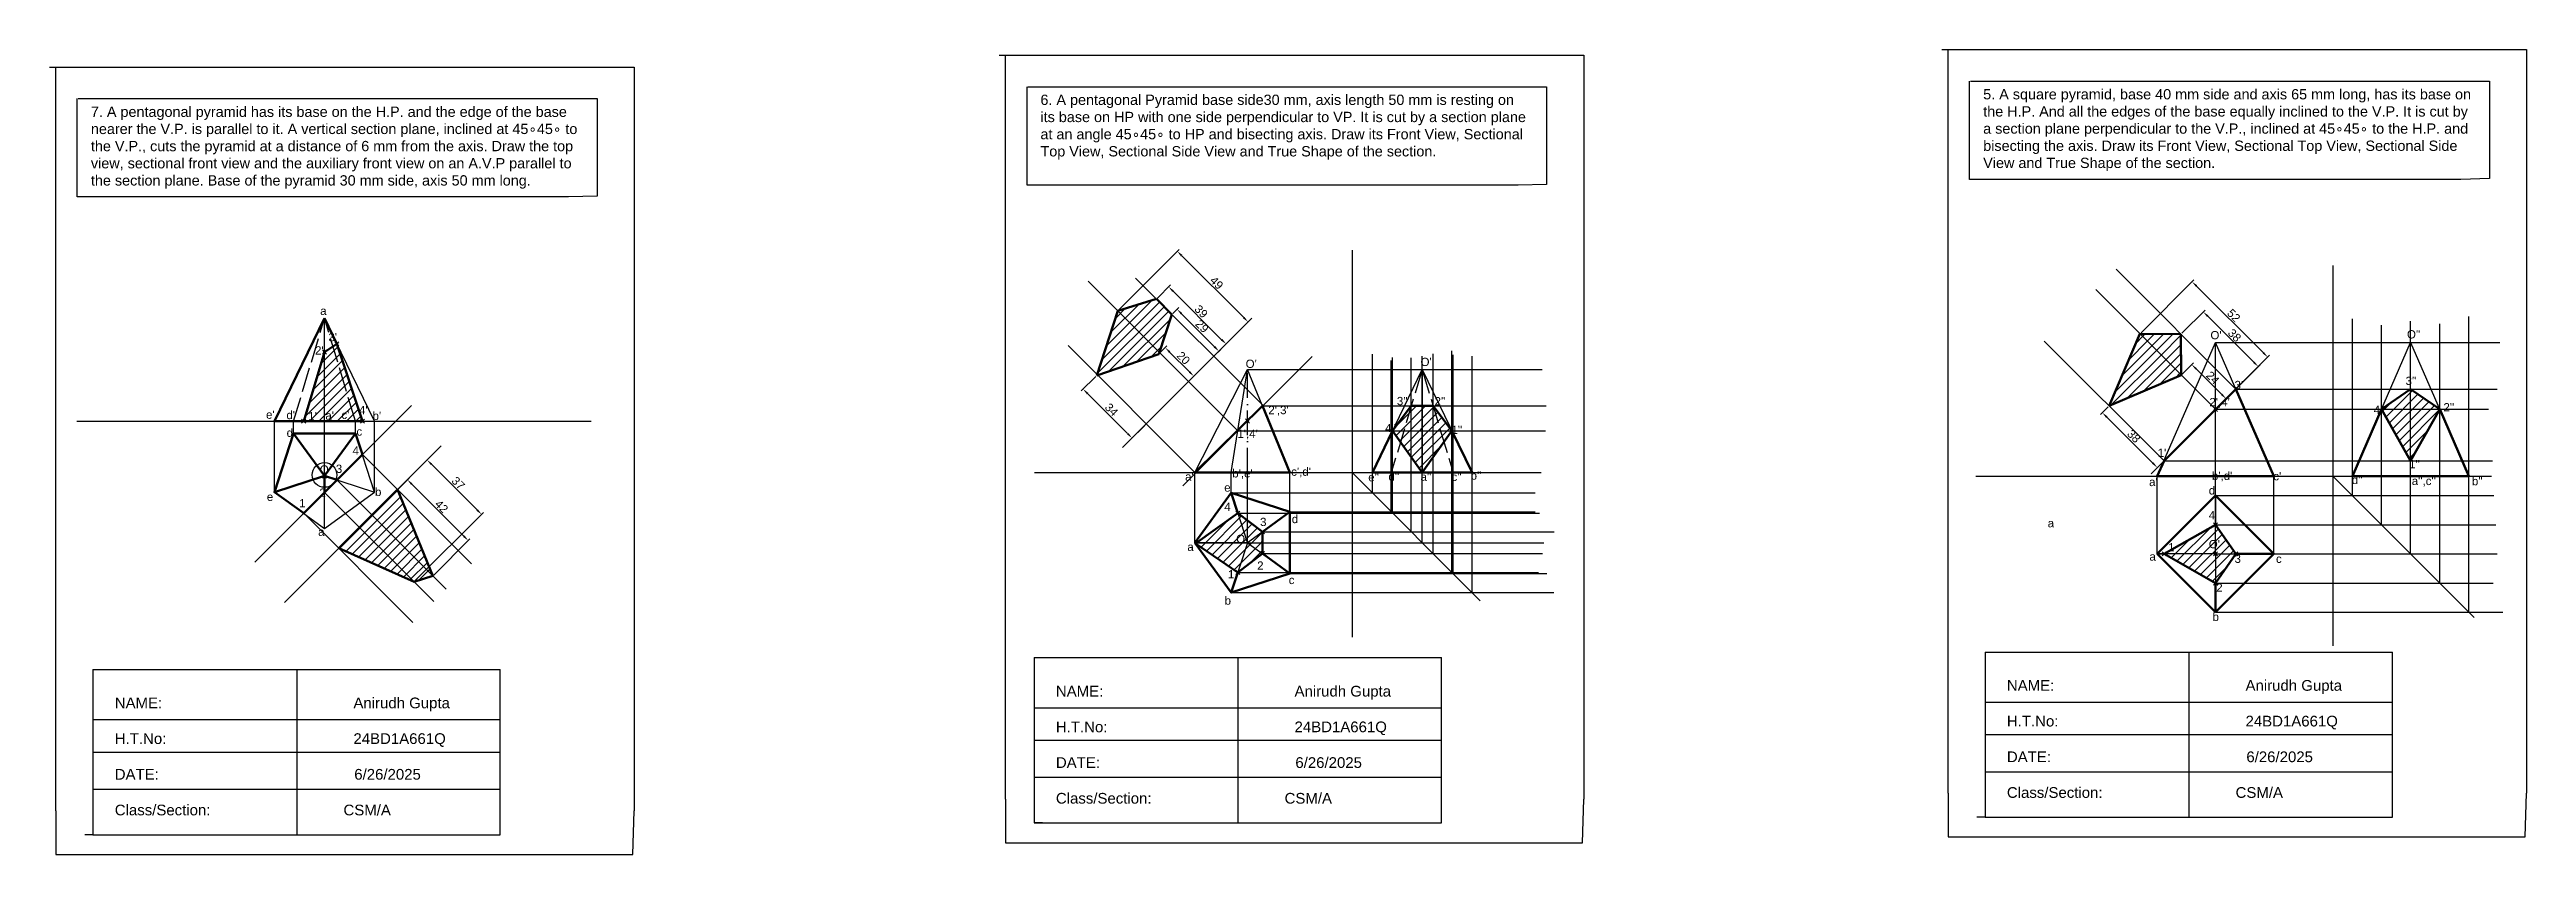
# Model space of a CAD drawing. Header units: millimetres. Extents: x 493 to 3265, y 414 to 805.
# Drawn here: x 493 to 1695, y 414 to 805 of the extents above; entities that cross this region are included whole.
import ezdxf

# ---------------------------------------------------------------- set-up
doc = ezdxf.new("R2010")
doc.units = ezdxf.units.MM
doc.header["$MEASUREMENT"] = 0
doc.header["$PDMODE"] = 35
doc.linetypes.add('ACAD_ISO02W100', pattern=[15, 12, -3])
doc.linetypes.add('ACAD_ISO10W100', pattern=[18, 12, -3, 0, -3])
doc.styles.get("Standard").update_dxf_attribs({"font": 'arial.ttf'})
doc.dimstyles.new('ISO-25', dxfattribs={"dimtxt": 4, "dimasz": 3, "dimexe": 1.25, "dimexo": 0.625, "dimtad": 1, "dimdec": 0, "dimtxsty": 'Standard', "dimcen": 2.5, "dimclrd": 6, "dimclre": 4, "dimadec": 0, "dimazin": 0, "dimtfac": 1, "dimtdec": 0, "dimtmove": 0, "dimatfit": 3, "dimfxl": 1, "dimarcsym": 1})
pattern_1 = [(45, (-7152.1318, -994.7902), (-2.245064, 2.245064), [])]

msp = doc.modelspace()

# ---------------------------------------------------------------- texts
for s, p in [('a', (624.2, 676.5)), ("2'", (621.7, 657.3)), ("3'", (628.2, 663.7)), ("O'", (1541.7, 664.7)), ("O''", (1637.1, 665.1)), ("O'", (1073.4, 650.8)), ("O''", (1158.3, 651.7)), ("3'", (1553.4, 640.5)), ("3''", (1636.4, 642.5)), ("e'", (597.9, 626.1)), ("d'", (607.8, 625.9)), ("1'", (618.4, 625.4)), ("a'", (626.7, 625.7)), ("c'", (634.5, 626)), ("4'", (643, 628.3)), ("b'", (649.6, 625.5)), ("2',3'", (1084.4, 628.3)), ("3''", (1146.8, 632.7)), ("2''", (1165.1, 632.6)), ("2',4'", (1541.2, 632.2)), ("4''", (1620.9, 628.4)), ("2''", (1654.8, 629.7)), ('d', (607.9, 617.3)), ('c', (641.8, 617.9)), ("1',4'", (1069.4, 616.8)), ("4''", (1141.1, 619.6)), ("1''", (1173.3, 618.7)), ('O', (624, 599.5)), ('3', (631.8, 599.8)), ('4', (639.9, 608.7)), ("b',e'", (1066.9, 597.6)), ("c',d'", (1095.5, 598.4)), ("1'", (1516.1, 607.6)), ("1''", (1638.1, 602)), ('e', (598.3, 586.2)), ('2', (623.8, 588.2)), ('b', (650.8, 588.6)), ("a'", (1044, 596)), ('e', (1063, 590.7)), ("e''", (1132.9, 595.7)), ("d''", (1142.7, 596.1)), ("a''", (1158.3, 595.9)), ("c''", (1173.3, 595.9)), ("b''", (1182.6, 596.5)), ("a'", (1511.9, 593.4)), ('d', (1540.9, 589.3)), ("b',d'", (1542.4, 596.4)), ("c'", (1572.2, 596.2)), ("d''", (1610.3, 594.4)), ("a'',c''", (1639.4, 593.9)), ("b''", (1668.6, 593.8)), ('1', (614, 583.1)), ('4', (1063, 581.3)), ('3', (1080.4, 574)), ('d', (1095.8, 575.4)), ('4', (1540.9, 577.3)), ('a', (623.2, 569.2)), ('O', (1068.8, 565.8)), ('a', (1462.7, 573.4)), ('1', (1521.2, 561.7)), ("O'", (1540.9, 563.2)), ('a', (1045.1, 561.9)), ('2', (1079, 552.8)), ('a', (1512.1, 557.2)), ('3', (1553.4, 556.1)), ('c', (1573.5, 556.1)), ('1', (1064.8, 548.6)), ('c', (1094.3, 545.8)), ('2', (1544.5, 542.1)), ('b', (1063.2, 535.8)), ('b', (1542.7, 527.9))]:
    msp.add_text(s, height=4).set_placement(p)
at = {"attachment_point": 1}
for s, width, gutter_width, insert, char_height in [('6. A pentagonal Pyramid base side30 mm, axis length 50 mm is resting on its base on HP with one side perpendicular to VP. It is cut by a section plane at an angle 45∘45∘ to HP and bisecting axis. Draw its Front View, Sectional Top View, Sectional Side View and True Shape of the section.', 236.637, 15, (973.8, 783.5), 5), ('5. A square pyramid, base 40 mm side and axis 65 mm long, has its base on the H.P. And all the edges of the base equally inclined to the V.P. It is cut by a section plane perpendicular to the V.P., inclined at 45∘45∘ to the H.P. and bisecting the axis. Draw its Front View, Sectional Top View, Sectional Side View and True Shape of the section.', 236.637, 15, (1431.4, 786.2), 5), ('7. A pentagonal pyramid has its base on the H.P. and the edge of the base nearer the V.P. is parallel to it. A vertical section plane, inclined at 45∘45∘ to the V.P., cuts the pyramid at a distance of 6 mm from the axis. Draw the top view, sectional front view and the auxiliary front view on an A.V.P parallel to the section plane. Base of the pyramid 30 mm side, axis 50 mm long.', 236.637, 15, (512.9, 777.7), 5), ('NAME:                                              Anirudh Gupta\\P\\PH.T.No:                                             24BD1A661Q\\P\\PDATE:                                               6/26/2025\\P\\PClass/Section:                                CSM/A', 175.899, 12.5, (981.3, 496.4), 5.2), ('NAME:                                              Anirudh Gupta\\P\\PH.T.No:                                             24BD1A661Q\\P\\PDATE:                                               6/26/2025\\P\\PClass/Section:                                CSM/A', 175.899, 12.5, (1442.9, 499.2), 5.2), ('NAME:                                              Anirudh Gupta\\P\\PH.T.No:                                             24BD1A661Q\\P\\PDATE:                                               6/26/2025\\P\\PClass/Section:                                CSM/A', 175.899, 12.5, (524.5, 490.7), 5.2)]:
    msp.add_mtext_dynamic_manual_height_columns(s, width=width, gutter_width=gutter_width, heights=[0], dxfattribs=dict(at, insert=insert, char_height=char_height))

# ---------------------------------------------------------------- blocks, each defined once
blk = doc.blocks.new('*D154')
at = {"color": 4, "lineweight": -2, "transparency": 16777216}
for p, q in [((649.8, 579.8), (667.4, 597.3)), ((679.4, 550.2), (696.9, 567.8))]:
    blk.add_line(p, q, dxfattribs=at)
at = {"color": 6, "lineweight": -2, "transparency": 16777216}
blk.add_line((668.6, 594.3), (693.9, 569), dxfattribs=at)
at = {"color": 6, "transparency": 16777216}
for points in [[(669, 594.7), (668.3, 594), (666.5, 596.5)], [(694.3, 569.4), (693.6, 568.7), (696.1, 566.9)]]:
    blk.add_solid(points, dxfattribs=at)
at = {"layer": 'Defpoints', "color": 0, "transparency": 16777216}
for p in [(649.4, 579.3), (696.1, 566.9), (678.9, 549.8)]:
    blk.add_point(p, dxfattribs=at)
at = {"color": 0, "transparency": 16777216, "insert": (683.1, 583.5), "char_height": 4, "attachment_point": 5, "rotation": 315}
blk.add_mtext('42', dxfattribs=at)
blk = doc.blocks.new('*D155')
at = {"color": 4, "lineweight": -2, "transparency": 16777216}
for p, q in [((643.8, 573.8), (677, 607)), ((670.2, 547.4), (703.4, 580.6))]:
    blk.add_line(p, q, dxfattribs=at)
at = {"color": 6, "lineweight": -2, "transparency": 16777216}
blk.add_line((678.2, 604), (700.4, 581.8), dxfattribs=at)
at = {"color": 6, "transparency": 16777216}
for points in [[(678.6, 604.3), (677.9, 603.6), (676.1, 606.1)], [(700.8, 582.1), (700, 581.4), (702.5, 579.7)]]:
    blk.add_solid(points, dxfattribs=at)
at = {"layer": 'Defpoints', "color": 0, "transparency": 16777216}
for p in [(702.5, 579.7), (643.3, 573.3), (669.8, 546.9)]:
    blk.add_point(p, dxfattribs=at)
at = {"color": 0, "transparency": 16777216, "insert": (691.2, 594.8), "char_height": 4, "attachment_point": 5, "rotation": 315}
blk.add_mtext('37', dxfattribs=at)
blk = doc.blocks.new('*U128')
blk.add_line((3.9, -12.1), (-3.9, 12.1))
blk = doc.blocks.new('*U130')
at = {"color": 0, "linetype": 'ByBlock', "lineweight": -2, "transparency": 16777216}
blk.add_blockref('*U128', (8222.5, 1572.9), dxfattribs=at)
for p, rotation in [((8236.7, 1568.2), 288.0000000000001), ((8213.7, 1560.7), 72.00000000000003), ((8236.7, 1553.2), 216), ((8222.5, 1548.6), 144.0000000000001)]:
    blk.add_blockref('*U128', p, dxfattribs=dict(at, rotation=rotation))
blk = doc.blocks.new('*D138')
at = {"color": 4, "lineweight": -2, "transparency": 16777216}
for p, q in [((1000.7, 646.6), (993.6, 639.6)), ((1024.4, 622.9), (1017.4, 615.9))]:
    blk.add_line(p, q, dxfattribs=at)
at = {"color": 6, "lineweight": -2, "transparency": 16777216}
blk.add_line((1016.1, 618.9), (996.7, 638.3), dxfattribs=at)
at = {"color": 6, "transparency": 16777216}
for points in [[(997, 638.7), (996.3, 638), (994.5, 640.5)], [(1016.5, 619.2), (1015.8, 618.5), (1018.2, 616.8)]]:
    blk.add_solid(points, dxfattribs=at)
at = {"layer": 'Defpoints', "color": 0, "transparency": 16777216}
for p in [(994.5, 640.5), (1001.1, 647.1), (1024.8, 623.4)]:
    blk.add_point(p, dxfattribs=at)
at = {"color": 0, "transparency": 16777216, "insert": (1008.3, 630.5), "char_height": 4, "attachment_point": 5, "rotation": 315}
blk.add_mtext('34', dxfattribs=at)
blk = doc.blocks.new('*D139')
at = {"color": 4, "lineweight": -2, "transparency": 16777216}
for p, q in [((1011.8, 679), (1041.1, 708.3)), ((1046.1, 644.7), (1075.5, 674))]:
    blk.add_line(p, q, dxfattribs=at)
at = {"color": 6, "lineweight": -2, "transparency": 16777216}
blk.add_line((1072.5, 675.2), (1042.4, 705.3), dxfattribs=at)
at = {"color": 6, "transparency": 16777216}
for points in [[(1042.7, 705.7), (1042, 704.9), (1040.3, 707.4)], [(1072.8, 675.6), (1072.1, 674.9), (1074.6, 673.1)]]:
    blk.add_solid(points, dxfattribs=at)
at = {"layer": 'Defpoints', "color": 0, "transparency": 16777216}
for p in [(1040.3, 707.4), (1011.4, 678.5), (1045.7, 644.2)]:
    blk.add_point(p, dxfattribs=at)
at = {"color": 0, "transparency": 16777216, "insert": (1059.3, 692.1), "char_height": 4, "attachment_point": 5, "rotation": 315}
blk.add_mtext('49', dxfattribs=at)
blk = doc.blocks.new('*D140')
at = {"color": 4, "lineweight": -2, "transparency": 16777216}
for p, q in [((1030.6, 684.7), (1036.9, 691.1)), ((1058.4, 656.9), (1064.7, 663.3))]:
    blk.add_line(p, q, dxfattribs=at)
at = {"color": 6, "lineweight": -2, "transparency": 16777216}
blk.add_line((1061.7, 664.5), (1038.2, 688.1), dxfattribs=at)
at = {"color": 6, "transparency": 16777216}
for points in [[(1038.5, 688.4), (1037.8, 687.7), (1036, 690.2)], [(1062.1, 664.9), (1061.4, 664.1), (1063.9, 662.4)]]:
    blk.add_solid(points, dxfattribs=at)
at = {"layer": 'Defpoints', "color": 0, "transparency": 16777216}
for p in [(1036, 690.2), (1030.1, 684.3), (1057.9, 656.5)]:
    blk.add_point(p, dxfattribs=at)
at = {"color": 0, "transparency": 16777216, "insert": (1051.8, 678.2), "char_height": 4, "attachment_point": 5, "rotation": 315}
blk.add_mtext('39', dxfattribs=at)
blk = doc.blocks.new('*D141')
at = {"color": 4, "lineweight": -2, "transparency": 16777216}
for p, q in [((1031.6, 657.9), (1035.2, 661.5)), ((1045.5, 644), (1049.1, 647.6))]:
    blk.add_line(p, q, dxfattribs=at)
at = {"color": 6, "lineweight": -2, "transparency": 16777216}
blk.add_line((1046.1, 648.9), (1036.5, 658.5), dxfattribs=at)
at = {"color": 6, "transparency": 16777216}
for points in [[(1036.8, 658.9), (1036.1, 658.2), (1034.4, 660.6)], [(1046.5, 649.2), (1045.8, 648.5), (1048.2, 646.8)]]:
    blk.add_solid(points, dxfattribs=at)
at = {"layer": 'Defpoints', "color": 0, "transparency": 16777216}
for p in [(1031.2, 657.5), (1034.4, 660.6), (1045.1, 643.6)]:
    blk.add_point(p, dxfattribs=at)
at = {"color": 0, "transparency": 16777216, "insert": (1043.2, 655.6), "char_height": 4, "attachment_point": 5, "rotation": 315}
blk.add_mtext('20', dxfattribs=at)
blk = doc.blocks.new('*D133')
at = {"color": 4, "lineweight": -2, "transparency": 16777216}
for p, q in [((1038.1, 677.2), (1041, 680.1)), ((1058.4, 656.9), (1061.3, 659.8))]:
    blk.add_line(p, q, dxfattribs=at)
at = {"color": 6, "lineweight": -2, "transparency": 16777216}
blk.add_line((1058.3, 661.1), (1042.2, 677.1), dxfattribs=at)
at = {"color": 6, "transparency": 16777216}
for points in [[(1042.6, 677.5), (1041.9, 676.8), (1040.1, 679.3)], [(1058.7, 661.4), (1057.9, 660.7), (1060.4, 658.9)]]:
    blk.add_solid(points, dxfattribs=at)
at = {"layer": 'Defpoints', "color": 0, "transparency": 16777216}
for p in [(1037.6, 676.8), (1040.1, 679.3), (1057.9, 656.5)]:
    blk.add_point(p, dxfattribs=at)
at = {"color": 0, "transparency": 16777216, "insert": (1052.2, 671), "char_height": 4, "attachment_point": 5, "rotation": 315}
blk.add_mtext('29', dxfattribs=at)
blk = doc.blocks.new('*U131')
blk.add_line((-14.1, 0), (14.1, 0))
blk = doc.blocks.new('*U132')
at = {"color": 0, "linetype": 'ByBlock', "lineweight": -2, "transparency": 16777216}
for p, rotation in [((8696.3, 1569.4), 90), ((8682.2, 1555.3), 180), ((8696.3, 1541.1), 270.0000000000001)]:
    blk.add_blockref('*U131', p, dxfattribs=dict(at, rotation=rotation))
blk.add_blockref('*U131', (8710.5, 1555.3), dxfattribs=at)
blk = doc.blocks.new('*D150')
at = {"color": 4, "lineweight": -2, "transparency": 16777216}
for p, q in [((1527.8, 667.6), (1539.1, 678.9)), ((1554.5, 641), (1565.8, 652.3))]:
    blk.add_line(p, q, dxfattribs=at)
at = {"color": 6, "lineweight": -2, "transparency": 16777216}
blk.add_line((1562.8, 653.5), (1540.4, 675.9), dxfattribs=at)
at = {"color": 6, "transparency": 16777216}
for points in [[(1540.7, 676.3), (1540, 675.6), (1538.2, 678)], [(1563.1, 653.9), (1562.4, 653.2), (1564.9, 651.4)]]:
    blk.add_solid(points, dxfattribs=at)
at = {"layer": 'Defpoints', "color": 0, "transparency": 16777216}
for p in [(1538.2, 678), (1527.4, 667.2), (1554, 640.5)]:
    blk.add_point(p, dxfattribs=at)
at = {"color": 0, "transparency": 16777216, "insert": (1553.4, 666.6), "char_height": 4, "attachment_point": 5, "rotation": 315}
blk.add_mtext('38', dxfattribs=at)
blk = doc.blocks.new('*D151')
at = {"color": 4, "lineweight": -2, "transparency": 16777216}
for p, q in [((1508, 667.8), (1533.7, 693.5)), ((1544.6, 631.1), (1570.4, 656.9))]:
    blk.add_line(p, q, dxfattribs=at)
at = {"color": 6, "lineweight": -2, "transparency": 16777216}
blk.add_line((1567.4, 658.1), (1535, 690.5), dxfattribs=at)
at = {"color": 6, "transparency": 16777216}
for points in [[(1535.3, 690.9), (1534.6, 690.2), (1532.8, 692.6)], [(1567.7, 658.5), (1567, 657.8), (1569.5, 656)]]:
    blk.add_solid(points, dxfattribs=at)
at = {"layer": 'Defpoints', "color": 0, "transparency": 16777216}
for p in [(1532.8, 692.6), (1507.5, 667.3), (1544.2, 630.7)]:
    blk.add_point(p, dxfattribs=at)
at = {"color": 0, "transparency": 16777216, "insert": (1553, 676.2), "char_height": 4, "attachment_point": 5, "rotation": 315}
blk.add_mtext('52', dxfattribs=at)
blk = doc.blocks.new('*D152')
at = {"color": 4, "lineweight": -2, "transparency": 16777216}
for p, q in [((1528, 647.8), (1533.5, 653.3)), ((1544.6, 631.1), (1550.2, 636.7))]:
    blk.add_line(p, q, dxfattribs=at)
at = {"color": 6, "lineweight": -2, "transparency": 16777216}
blk.add_line((1547.2, 637.9), (1534.7, 650.3), dxfattribs=at)
at = {"color": 6, "transparency": 16777216}
for points in [[(1535.1, 650.7), (1534.4, 650), (1532.6, 652.4)], [(1547.5, 638.3), (1546.8, 637.6), (1549.3, 635.8)]]:
    blk.add_solid(points, dxfattribs=at)
at = {"layer": 'Defpoints', "color": 0, "transparency": 16777216}
for p in [(1532.6, 652.4), (1527.5, 647.3), (1544.2, 630.7)]:
    blk.add_point(p, dxfattribs=at)
at = {"color": 0, "transparency": 16777216, "insert": (1542.8, 646), "char_height": 4, "attachment_point": 5, "rotation": 315}
blk.add_mtext('24', dxfattribs=at)
blk = doc.blocks.new('*D153')
at = {"color": 4, "lineweight": -2, "transparency": 16777216}
for p, q in [((1492.1, 631.9), (1488.4, 628.2)), ((1518.7, 605.2), (1515, 601.5))]:
    blk.add_line(p, q, dxfattribs=at)
at = {"color": 6, "lineweight": -2, "transparency": 16777216}
blk.add_line((1513.8, 604.5), (1491.4, 626.9), dxfattribs=at)
at = {"color": 6, "transparency": 16777216}
for points in [[(1491.7, 627.3), (1491, 626.6), (1489.2, 629.1)], [(1514.1, 604.9), (1513.4, 604.2), (1515.9, 602.4)]]:
    blk.add_solid(points, dxfattribs=at)
at = {"layer": 'Defpoints', "color": 0, "transparency": 16777216}
for p in [(1489.2, 629.1), (1492.5, 632.3), (1519.2, 605.6)]:
    blk.add_point(p, dxfattribs=at)
at = {"color": 0, "transparency": 16777216, "insert": (1504.5, 617.6), "char_height": 4, "attachment_point": 5, "rotation": 315}
blk.add_mtext('38', dxfattribs=at)

# ---------------------------------------------------------------- dimensions: what is measured, and where the dimension line sits
for p1, p2, distance, picture, middle in [((1045.7, 644.2), (1011.4, 678.5), -40.9, '*D139', (1059.3, 692.1)), ((1057.9, 656.5), (1030.1, 684.3), -8.4, '*D140', (1051.8, 678.2)), ((1544.2, 630.7), (1507.5, 667.3), -35.8, '*D151', (1553, 676.2)), ((1057.9, 656.5), (1037.6, 676.8), -3.5, '*D133', (1052.2, 671)), ((1554, 640.5), (1527.4, 667.2), -15.3, '*D150', (1553.4, 666.6)), ((1045.1, 643.6), (1031.2, 657.5), -4.5, '*D141', (1043.2, 655.6)), ((1544.2, 630.7), (1527.5, 647.3), -7.2, '*D152', (1542.8, 646)), ((1024.8, 623.4), (1001.1, 647.1), 9.3, '*D138', (1008.3, 630.5)), ((1519.2, 605.6), (1492.5, 632.3), 4.6, '*D153', (1504.5, 617.6)), ((643.3, 573.3), (669.8, 546.9), 46.3, '*D155', (691.2, 594.8)), ((649.4, 579.3), (678.9, 549.8), 24.2, '*D154', (683.1, 583.5))]:
    dim = msp.add_aligned_dim(p1=p1, p2=p2, distance=distance, dimstyle='ISO-25')
    dim.commit()
    dim.dimension.update_dxf_attribs({"geometry": picture, "text_midpoint": middle})

# ---------------------------------------------------------------- hatches: boundary and pattern name
h = msp.add_hatch()
h.set_pattern_fill('ANSI31', color=256)
h.set_pattern_definition(pattern_1)
h.paths.add_polyline_path([(1037.6, 676.8), (1030.1, 684.3), (1011.4, 678.5), (1031.5, 658.4)])
h.paths.add_polyline_path([(1011.4, 678.5), (1001.3, 647.5), (1001.5, 647.2), (1031.2, 657.5), (1031.5, 658.4)])
h = msp.add_hatch()
h.set_pattern_fill('ANSI31', color=256)
h.set_pattern_definition(pattern_1)
h.paths.add_polyline_path([(632.3, 662.5), (630.4, 661.2), (641.3, 624.9), (644.7, 624.9)])
h.paths.add_polyline_path([(630.4, 661.2), (626.3, 658.5), (626.3, 624.9), (641.3, 624.9)])
h.paths.add_polyline_path([(626.3, 658.5), (616.2, 624.9), (626.3, 624.9)])
h.paths.add_polyline_path([(642, 627.3), (648.2, 627.3), (648.2, 633.3), (642, 633.3)], flags=9)
h.paths.add_polyline_path([(625.9, 624.8), (631.6, 624.8), (631.6, 629.4), (625.9, 629.4)], flags=9)
h.paths.add_polyline_path([(633.8, 625.2), (639.2, 625.2), (639.2, 629.8), (633.8, 629.8)], flags=24)
h.paths.add_polyline_path([(617.4, 624.4), (623.6, 624.4), (623.6, 630.4), (617.4, 630.4)], flags=9)
h = msp.add_hatch()
h.set_pattern_fill('ANSI31', color=256)
h.set_pattern_definition(pattern_1)
h.paths.add_polyline_path([(1638.8, 640.5), (1624.7, 630.7), (1638.8, 630.7)])
h.paths.add_polyline_path([(1638.8, 640.5), (1638.8, 630.7), (1653, 630.7)])
h.paths.add_polyline_path([(1638.8, 630.7), (1624.7, 630.7), (1638.8, 605.6)])
h.paths.add_polyline_path([(1653, 630.7), (1638.8, 630.7), (1638.8, 605.6)])
h.paths.add_polyline_path([(1544.2, 574.6), (1519.2, 560.5), (1544.2, 560.5)])
h.paths.add_polyline_path([(1544.2, 560.5), (1519.2, 560.5), (1544.2, 546.3)])
h.paths.add_polyline_path([(1554, 560.5), (1544.2, 560.5), (1544.2, 546.3)])
h.paths.add_polyline_path([(1544.2, 574.6), (1544.2, 560.5), (1554, 560.5)])
h.paths.add_polyline_path([(1507.5, 667.3), (1492.5, 632.3), (1527.5, 647.3)])
h.paths.add_polyline_path([(1527.4, 667.2), (1507.5, 667.3), (1527.5, 647.3)], flags=0)
h.paths.add_polyline_path([(1619.9, 627.4), (1627.1, 627.4), (1627.1, 633.4), (1619.9, 633.4)], flags=9)
h.paths.add_polyline_path([(1539.9, 562.1), (1547.3, 562.1), (1547.3, 568.3), (1539.9, 568.3)], flags=9)
h.paths.add_polyline_path([(1520.2, 560.7), (1525.3, 560.7), (1525.3, 566.7), (1520.2, 566.7)], flags=24)
h = msp.add_hatch()
h.set_pattern_fill('ANSI31', color=256)
h.set_pattern_definition(pattern_1)
h.paths.add_polyline_path([(1527.4, 667.2), (1507.5, 667.3), (1527.5, 647.3)])
h = msp.add_hatch()
h.set_pattern_fill('ANSI31', color=256)
h.set_pattern_definition(pattern_1)
h.paths.add_polyline_path([(1159.1, 632.3), (1153.8, 632.3), (1153.8, 620.3), (1159.1, 620.3)])
h.paths.add_polyline_path([(1164.4, 632.3), (1159.1, 632.3), (1159.1, 620.3), (1164.4, 620.3)])
h.paths.add_polyline_path([(1164.4, 632.3), (1164.4, 620.3), (1168, 620.3)], flags=17)
h.paths.add_polyline_path([(1164.4, 632.3), (1168, 620.3), (1173.5, 620.3)])
h.paths.add_polyline_path([(1173.5, 620.3), (1168, 620.3), (1169.7, 614.8)])
h.paths.add_polyline_path([(1169.7, 614.8), (1168, 620.3), (1164.4, 620.3), (1164.4, 607.5)])
h.paths.add_polyline_path([(1159.1, 620.3), (1153.8, 620.3), (1153.8, 607.5), (1159.1, 600)])
h.paths.add_polyline_path([(1164.4, 620.3), (1159.1, 620.3), (1159.1, 600), (1164.4, 607.5)])
h.paths.add_polyline_path([(1153.8, 620.3), (1150.2, 620.3), (1148.6, 614.8), (1153.8, 607.5)])
h.paths.add_polyline_path([(1150.2, 620.3), (1144.7, 620.3), (1148.6, 614.8)])
h.paths.add_polyline_path([(1153.8, 632.3), (1144.7, 620.3), (1150.2, 620.3)])
h.paths.add_polyline_path([(1153.8, 632.3), (1150.2, 620.3), (1153.8, 620.3)], flags=17)
h.paths.add_polyline_path([(1069.6, 580.3), (1049.8, 565.9), (1074.3, 565.9)])
h.paths.add_polyline_path([(1081.6, 571.2), (1074.3, 576.8), (1074.3, 565.9)])
h.paths.add_polyline_path([(1074.3, 576.8), (1069.6, 580.3), (1074.3, 565.9)], flags=17)
h.paths.add_polyline_path([(1081.6, 565.9), (1074.3, 565.9), (1081.6, 560.6)], flags=0)
h.paths.add_polyline_path([(1081.6, 571.2), (1074.3, 565.9), (1081.6, 565.9)], flags=17)
h.paths.add_polyline_path([(1081.6, 560.6), (1074.3, 565.9), (1069.6, 551.5)])
h.paths.add_polyline_path([(1074.3, 565.9), (1049.8, 565.9), (1049.1, 565.5), (1069.6, 551.5)])
h = msp.add_hatch()
h.set_pattern_fill('ANSI31', color=256)
h.set_pattern_definition(pattern_1)
h.paths.add_polyline_path([(661.7, 591.7), (649.4, 579.3), (678.9, 549.8)])
h.paths.add_polyline_path([(649.4, 579.3), (643.3, 573.3), (669.8, 546.9), (678.9, 549.8)])
h.paths.add_polyline_path([(643.3, 573.3), (633.2, 563.2), (669.8, 546.9)])
h = msp.add_hatch()
h.set_pattern_fill('ANSI31', color=256)
h.set_pattern_definition(pattern_1)
h.paths.add_polyline_path([(1081.6, 565.9), (1074.3, 565.9), (1081.6, 560.6)])

# ---------------------------------------------------------------- linework, layer by layer
for p, q in [((492.8, 796.9), (776.6, 796.9)), ((495.9, 435.7), (495.9, 796.9)), ((776.6, 796.9), (776.6, 435.7)), ((953.7, 802.7), (1237.5, 802.7)), ((956.9, 441.4), (956.9, 802.7)), ((1237.5, 802.7), (1237.5, 441.4)), ((1411.3, 805.4), (1695.1, 805.4)), ((1414.4, 444.2), (1414.4, 805.4)), ((1695.1, 805.4), (1695.1, 444.2)), ((506.3, 733.8), (506.3, 781.6)), ((506.8, 781.6), (744.8, 781.6)), ((744.8, 781.6), (758.6, 781.6)), ((758.6, 781.6), (758.6, 734.2)), ((967.3, 739.6), (967.3, 787.3)), ((967.7, 787.3), (1205.7, 787.3)), ((1205.7, 787.3), (1219.5, 787.3)), ((1219.5, 787.3), (1219.5, 739.9)), ((1424.8, 742.3), (1424.8, 790.1)), ((1425.3, 790.1), (1663.3, 790.1)), ((1663.3, 790.1), (1677.1, 790.1)), ((1677.1, 790.1), (1677.1, 742.7)), ((744.8, 733.8), (506.3, 733.8)), ((758.6, 734.2), (744.8, 733.8)), ((1205.7, 739.6), (967.3, 739.6)), ((1219.5, 739.9), (1205.7, 739.6)), ((1663.3, 742.3), (1424.8, 742.3)), ((1677.1, 742.7), (1663.3, 742.3)), ((1125.1, 707.9), (1125.1, 520.1)), ((1554, 640.5), (1495.9, 698.7)), ((1601.1, 700.6), (1601.1, 515.8)), ((1070, 619.9), (997, 692.9)), ((1082.1, 632.3), (1020, 694.4)), ((1544.2, 630.7), (1486, 688.9)), ((626.3, 624.9), (626.3, 674.9)), ((650.6, 624.9), (626.3, 674.9)), ((1013.7, 612.2), (1076.4, 675)), ((1610.6, 588.8), (1610.6, 674.6)), ((1638.8, 560.5), (1638.8, 673.5)), ((1667.1, 532.2), (1667.1, 675.7)), ((1049.1, 599.6), (987.2, 661.6)), ((1519.2, 605.6), (1461, 663.8)), ((1515.9, 598.2), (1544.2, 663.2)), ((1544.2, 598.2), (1544.2, 663.2)), ((1572.5, 598.2), (1544.2, 663.2)), ((1544.2, 663.2), (1682.1, 663.2)), ((1610.6, 598.2), (1638.8, 663.2)), ((1624.7, 574.6), (1624.7, 671.6)), ((1638.8, 663.2), (1667.1, 598.2)), ((1653, 546.3), (1653, 672.2)), ((1042.9, 593.6), (1105.7, 656.3)), ((1048.8, 600), (1074.3, 650)), ((1066.4, 600), (1074.3, 650)), ((1094.9, 600), (1074.3, 650)), ((1074.3, 650), (1217.3, 650)), ((1134.9, 590.2), (1134.9, 657.4)), ((1134.9, 600), (1159.1, 650)), ((1144.1, 580.9), (1144.1, 654.4)), ((1144.7, 580.3), (1144.7, 655.9)), ((1153.8, 571.2), (1153.8, 655.7)), ((1159.1, 565.9), (1159.1, 656.5)), ((1159.1, 650), (1183.4, 600)), ((1159.1, 650), (1159.1, 600)), ((1164.4, 560.6), (1164.4, 657.6)), ((1173.5, 551.5), (1173.5, 659.1)), ((1174.1, 550.9), (1174.1, 657.2)), ((1183.4, 541.7), (1183.4, 656.5)), ((1512.9, 599.4), (1564.1, 650.6)), ((1554, 640.5), (1680.8, 640.5)), ((592.4, 556.4), (668.5, 632.5)), ((1081.6, 632.3), (1219.2, 632.3)), ((1544.2, 630.7), (1676.7, 630.7)), ((506, 624.9), (755.7, 624.9)), ((602, 590.4), (602, 624.9)), ((611.3, 619), (611.3, 624.9)), ((626.3, 572.8), (626.3, 624.9)), ((641.3, 619), (641.3, 624.9)), ((650.6, 590.4), (650.6, 624.9)), ((1069.6, 620.3), (1219, 620.3)), ((606.8, 536.8), (682.9, 612.9)), ((644.7, 608.7), (697.7, 555.7)), ((1519.2, 605.6), (1678.6, 605.6)), ((626.3, 598.3), (650.6, 590.4)), ((626.3, 590.3), (679.3, 537.3)), ((632.3, 596.4), (685.3, 543.3)), ((970.9, 600), (1216.8, 600)), ((1048.8, 565.9), (1048.8, 600)), ((1066.4, 590.2), (1066.4, 600)), ((1066.4, 590.2), (1214, 590.2)), ((1074.3, 565.9), (1074.3, 600)), ((1094.9, 580.9), (1094.9, 600)), ((1125.1, 600), (1187.3, 537.7)), ((1144.7, 600), (1173.5, 600)), ((1427.9, 598.2), (1678.1, 598.2)), ((1515.9, 560.5), (1515.9, 598.2)), ((1544.2, 588.8), (1544.2, 598.2)), ((1572.5, 560.5), (1572.5, 598.2)), ((1601.1, 598.2), (1669.7, 529.6)), ((616.2, 580.2), (669.2, 527.2)), ((1069.6, 580.3), (1216.1, 580.3)), ((1094.9, 580.9), (1214, 580.9)), ((1544.2, 588.8), (1679.2, 588.8)), ((1544.2, 588.8), (1544.2, 574.6)), ((1048.8, 565.9), (1218.1, 565.9)), ((1081.6, 571.2), (1223.2, 571.2)), ((1544.2, 574.6), (1680.2, 574.6)), ((1081.6, 560.6), (1217.5, 560.6)), ((1515.9, 560.5), (1519.2, 560.5)), ((1572.5, 560.5), (1680.8, 560.5)), ((1066.4, 541.7), (1223, 541.7)), ((1069.6, 551.5), (1215.6, 551.5)), ((1094.9, 550.9), (1219.6, 550.9)), ((1544.2, 546.3), (1678.9, 546.3)), ((1544.2, 532.2), (1683.7, 532.2)), ((970.8, 510.1), (970.8, 429.9)), ((970.8, 510.1), (1168.5, 510.1)), ((1069.6, 510.1), (1069.6, 429.9)), ((1168.5, 429.9), (1168.5, 510.1)), ((1432.4, 512.8), (1432.4, 432.6)), ((1432.4, 512.8), (1630.1, 512.8)), ((1531.2, 512.8), (1531.2, 432.6)), ((1630.1, 432.6), (1630.1, 512.8)), ((513.9, 504.3), (513.9, 424.1)), ((513.9, 504.3), (711.6, 504.3)), ((612.8, 504.3), (612.8, 424.1)), ((711.6, 424.1), (711.6, 504.3)), ((970.8, 485.7), (1168.5, 485.7)), ((1432.4, 488.5), (1630.1, 488.5)), ((513.9, 480), (711.6, 480)), ((970.8, 470), (1168.5, 470)), ((1432.4, 472.7), (1630.1, 472.7)), ((513.9, 464.2), (711.6, 464.2)), ((513.9, 446.2), (711.6, 446.2)), ((970.8, 452), (1168.5, 452)), ((1432.4, 454.7), (1630.1, 454.7)), ((495.9, 435.7), (495.9, 414.5)), ((776, 414.5), (776.6, 435.7)), ((956.9, 441.4), (956.9, 420.2)), ((1236.9, 420.2), (1237.5, 441.4)), ((1414.4, 444.2), (1414.4, 423)), ((1694.5, 423), (1695.1, 444.2)), ((513.9, 424.1), (509.9, 424.1)), ((513.9, 424.1), (513.9, 424.1)), ((513.9, 424.1), (711.6, 424.1)), ((974.8, 429.9), (970.8, 429.9)), ((970.8, 429.9), (1168.5, 429.9)), ((974.8, 429.9), (974.8, 429.9)), ((1414.4, 423), (1694.5, 423)), ((1432.4, 432.6), (1428.3, 432.6)), ((1432.4, 432.6), (1432.4, 432.6)), ((1432.4, 432.6), (1630.1, 432.6)), ((495.9, 414.5), (776, 414.5)), ((956.9, 420.2), (1236.9, 420.2))]:
    msp.add_line(p, q)
at = {"lineweight": 70}
for p, q in [((602, 624.9), (626.3, 674.9)), ((626.3, 674.9), (632.3, 662.5)), ((1001.1, 647.1), (1011.4, 678.5)), ((1011.4, 678.5), (1030.1, 684.3)), ((1030.1, 684.3), (1037.6, 676.8)), ((1037.6, 676.8), (1031.2, 657.5)), ((626.3, 658.5), (632.3, 662.5)), ((632.3, 662.5), (644.7, 624.9)), ((1492.5, 632.3), (1507.5, 667.3)), ((1507.5, 667.3), (1527.4, 667.2)), ((1527.4, 667.2), (1527.5, 647.3)), ((616.2, 624.9), (626.3, 658.5)), ((1031.2, 657.5), (1001.1, 647.1)), ((1527.5, 647.3), (1492.5, 632.3)), ((1519.2, 605.6), (1554, 640.5)), ((1554, 640.5), (1572.5, 598.2)), ((1624.7, 630.7), (1638.8, 640.5)), ((1638.8, 640.5), (1653, 630.7)), ((1048.8, 600), (1081.6, 632.3)), ((1081.6, 632.3), (1094.9, 600)), ((1144.7, 620.3), (1153.8, 632.3)), ((1153.8, 632.3), (1164.4, 632.3)), ((1164.4, 632.3), (1173.5, 620.3)), ((1610.6, 598.2), (1624.7, 630.7)), ((1638.8, 605.6), (1624.7, 630.7)), ((1653, 630.7), (1638.8, 605.6)), ((1653, 630.7), (1667.1, 598.2)), ((602, 624.9), (644.7, 624.9)), ((626.3, 598.3), (611.3, 619)), ((626.3, 598.3), (641.3, 619)), ((1134.9, 600), (1144.7, 620.3)), ((1159.1, 600), (1144.7, 620.3)), ((1159.1, 600), (1173.5, 620.3)), ((1173.5, 620.3), (1183.4, 600)), ((616.2, 580.2), (644.7, 608.7)), ((1515.9, 598.2), (1519.2, 605.6)), ((602, 590.4), (626.3, 598.3)), ((626.3, 598.3), (626.3, 590.3)), ((626.3, 598.3), (632.3, 596.4)), ((633.2, 563.2), (661.7, 591.7)), ((661.7, 591.7), (678.9, 549.8)), ((1048.8, 600), (1094.9, 600)), ((1066.4, 590.2), (1069.6, 580.3)), ((1134.9, 600), (1183.4, 600)), ((1515.9, 598.2), (1572.5, 598.2)), ((1610.6, 598.2), (1667.1, 598.2)), ((1069.6, 580.3), (1049.1, 565.5)), ((1081.6, 571.2), (1069.6, 580.3)), ((1081.6, 571.2), (1094.9, 580.9)), ((1049.1, 565.5), (1069.6, 551.5)), ((1081.6, 560.6), (1081.6, 571.2)), ((1544.2, 574.6), (1519.2, 560.5)), ((1554, 560.5), (1544.2, 574.6)), ((669.8, 546.9), (633.2, 563.2)), ((1069.6, 551.5), (1081.6, 560.6)), ((1081.6, 560.6), (1094.9, 550.9)), ((1519.2, 560.5), (1544.2, 546.3)), ((1544.2, 546.3), (1554, 560.5)), ((1572.5, 560.5), (1554, 560.5)), ((678.9, 549.8), (669.8, 546.9)), ((1066.4, 541.7), (1069.6, 551.5)), ((1544.2, 532.2), (1544.2, 546.3))]:
    msp.add_line(p, q, dxfattribs=at)
at = {"linetype": 'ACAD_ISO02W100'}
for p, q in [((611.3, 624.9), (626.3, 674.9)), ((641.3, 624.9), (626.3, 674.9)), ((1159.1, 650), (1144.1, 600)), ((1159.1, 650), (1174.1, 600))]:
    msp.add_line(p, q, dxfattribs=at)
at = {"linetype": 'ACAD_ISO10W100'}
msp.add_line((1074.3, 600), (1074.3, 650), dxfattribs=at)
at = {"lineweight": 70}
msp.add_lwpolyline([(644.7, 608.7), (641.3, 619), (611.3, 619), (602, 590.4), (616.2, 580.2)], dxfattribs=at)
msp.add_lwpolyline([(641.3, 619), (611.3, 619), (602, 590.4), (626.3, 572.8), (650.6, 590.4)], close=True)
for points in [[(1094.9, 550.9), (1094.9, 580.9), (1066.4, 590.2), (1048.8, 565.9), (1066.4, 541.7)], [(1515.9, 560.5), (1544.2, 532.2), (1572.5, 560.5), (1544.2, 588.8)]]:
    msp.add_lwpolyline(points, close=True, dxfattribs=at)
msp.add_circle((626.3, 598.8), 6)
for p in [(632.3, 662.5), (626.3, 658.5), (616.2, 624.9), (644.7, 624.9), (1074.3, 625), (1544.2, 630.7), (626.3, 598.3), (1069.6, 580.3), (1081.6, 571.2), (1544.2, 574.6), (1081.6, 560.6), (1519.2, 560.5), (1544.2, 560.5), (1554, 560.5), (1069.6, 551.5), (1544.2, 546.3)]:
    msp.add_point(p)

# ---------------------------------------------------------------- block references
for name in ['*U130', '*U132']:
    msp.add_blockref(name, (-7152.1, -994.8))

msp.set_redraw_order([(e.dxf.handle, doc.entitydb.next_handle()) for e in msp.query("TEXT MTEXT ATTDEF DIMENSION ARC_DIMENSION")])  # texts and dimensions are drawn at this point

doc.saveas('drawing.dxf')
